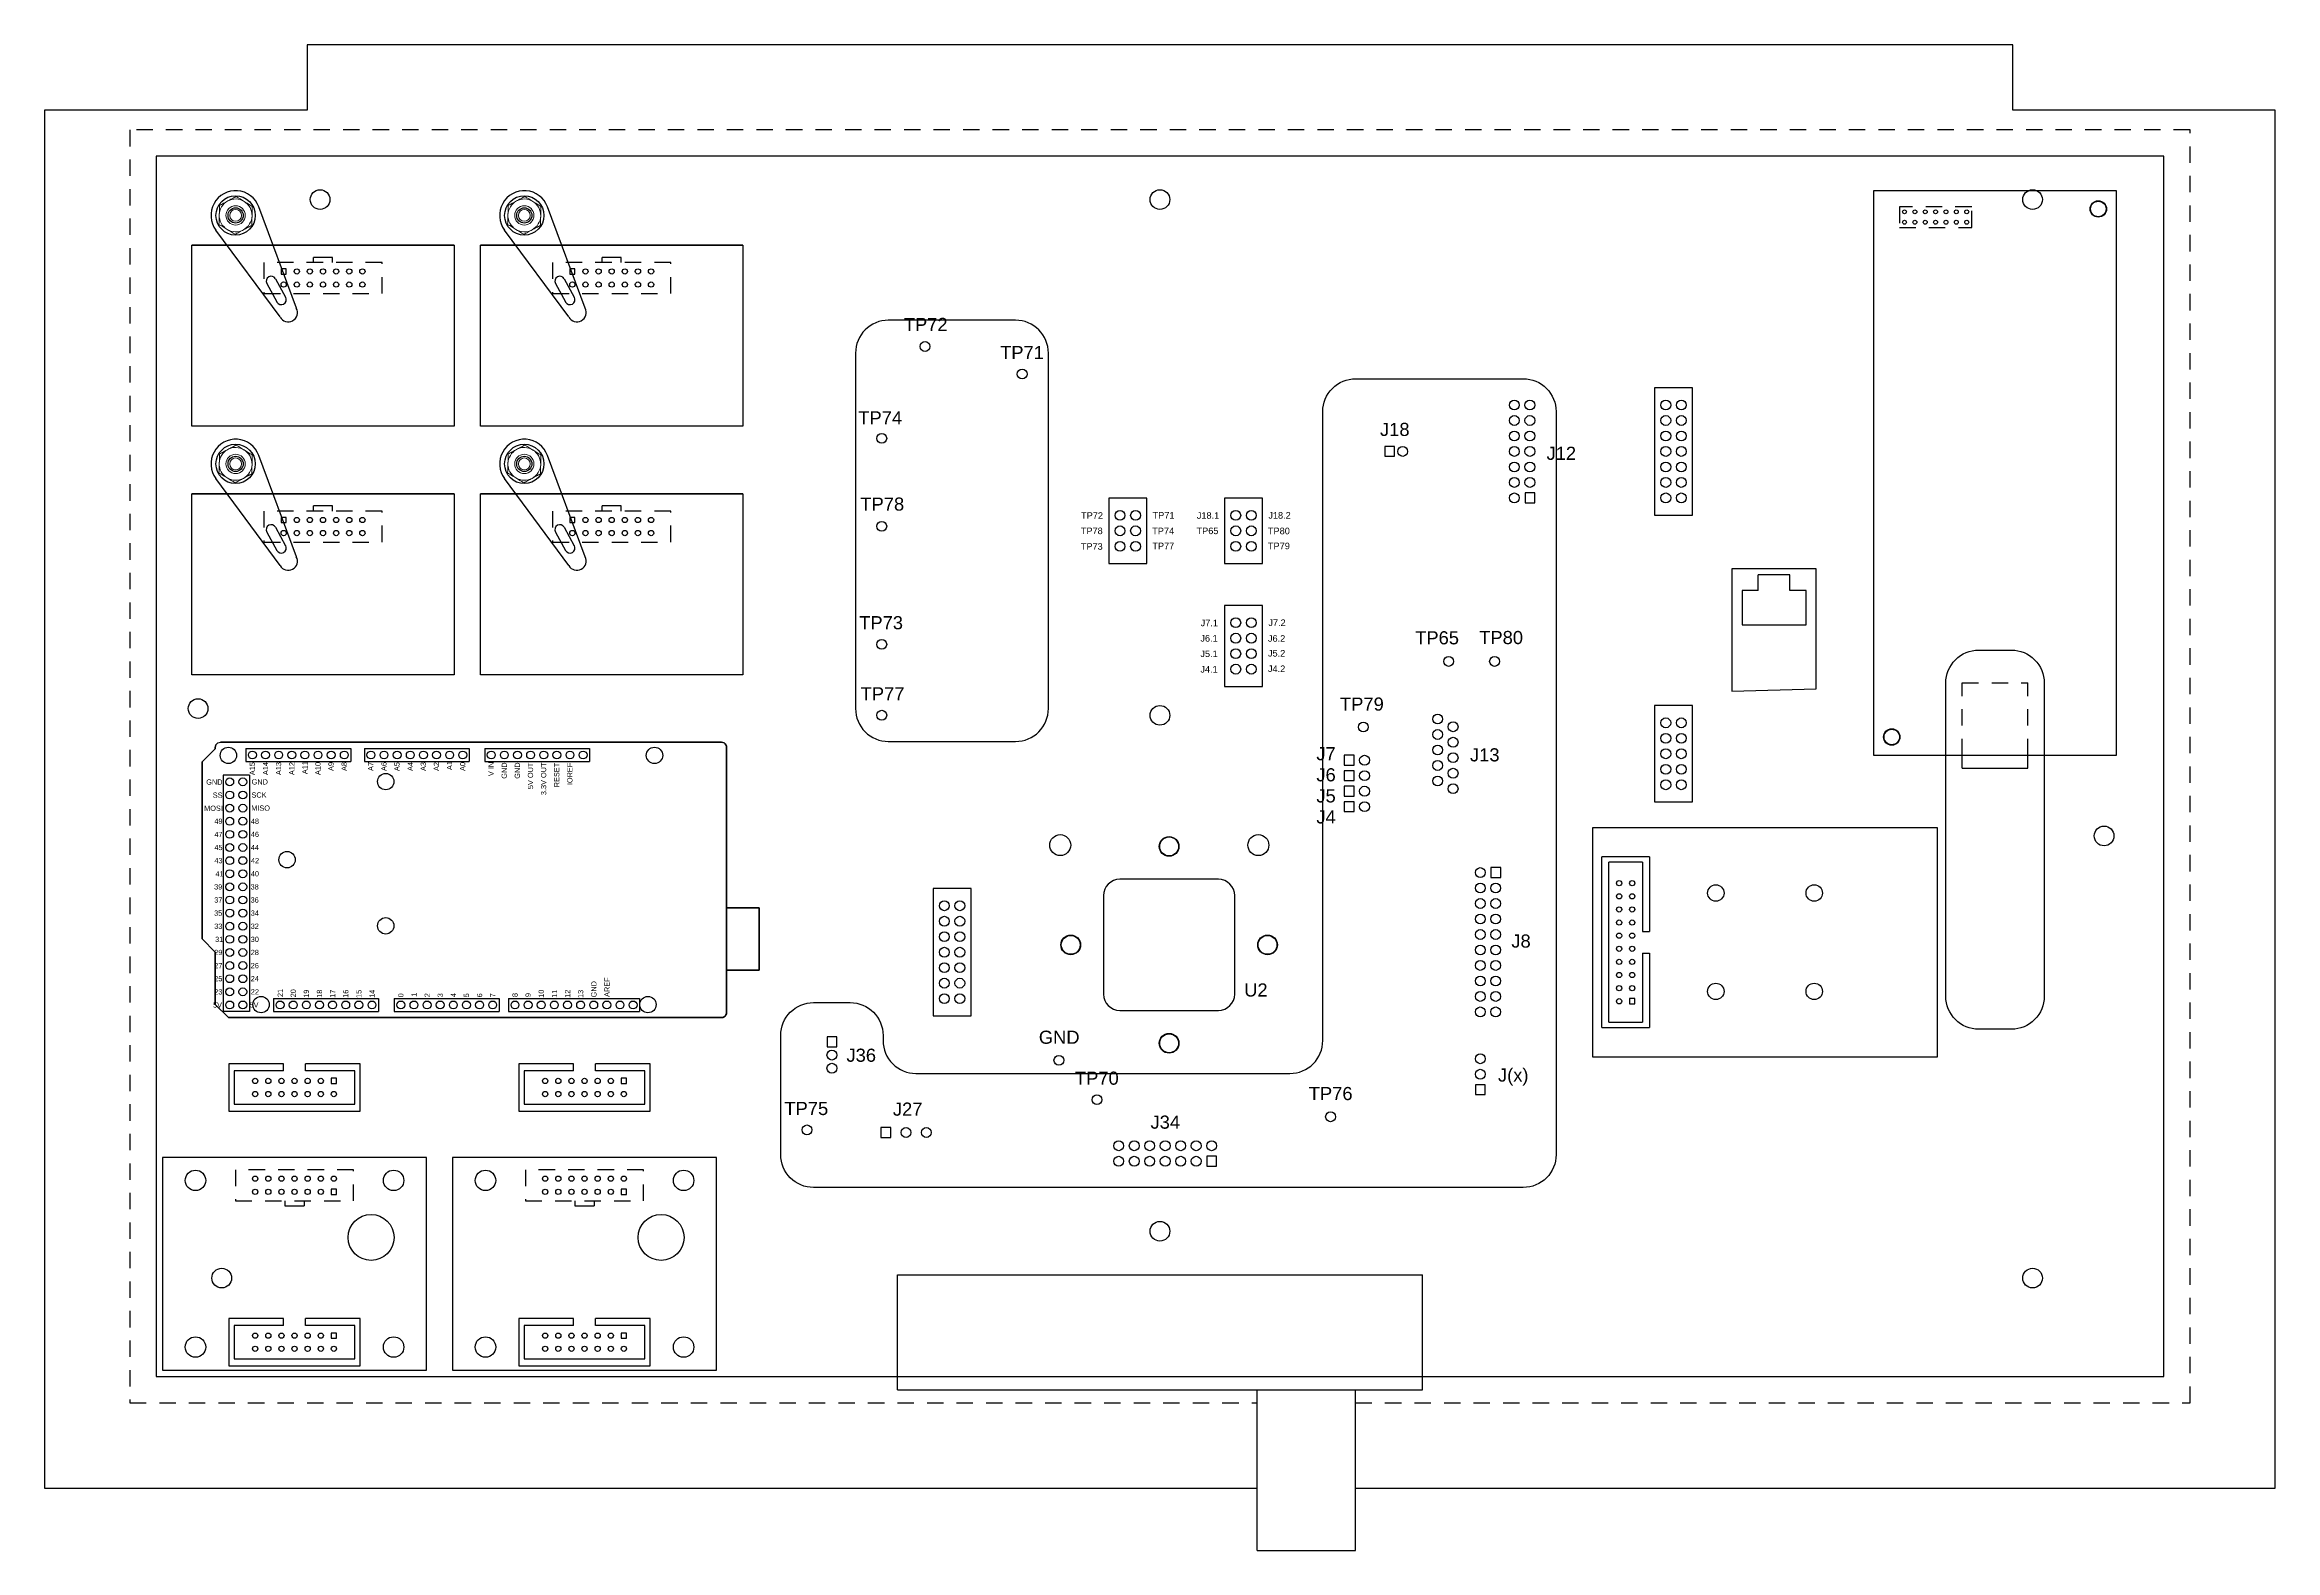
# Model space of a CAD drawing. Header units: inches. Extents: x 0.8 to 17.8, y 0.5 to 11.9.
import ezdxf

# ---------------------------------------------------------------- set-up
doc = ezdxf.new("R2010")
doc.units = ezdxf.units.IN
doc.header["$LTSCALE"] = 0.5
doc.header["$MEASUREMENT"] = 0
doc.linetypes.add('DASHED2', pattern=[0.375, 0.25, -0.125])
doc.linetypes.add('SLD-Solid', pattern=[0])
for name, color, linetype in [('1569', 3, 'Continuous'), ('1603', 4, 'Continuous'), ('1613', 6, 'Continuous'), ('Arduino', 2, 'Continuous'), ('Clamp', 4, 'Continuous'), ('Nail Deck', 31, 'Continuous'), ('PCB', 2, 'Continuous'), ('Xilinx', 1, 'Continuous')]:
    doc.layers.add(name, color=color, linetype=linetype)
doc.styles.get("Standard").update_dxf_attribs({"font": 'arial.ttf'})

msp = doc.modelspace()

# ---------------------------------------------------------------- linework, layer by layer
at = {"layer": '1569'}
for p, q in [((3.898, 10.414), (1.898, 10.414)), ((1.898, 9.034), (1.898, 10.414)), ((1.898, 10.414), (3.898, 10.414)), ((3.898, 10.414), (3.898, 9.034)), ((6.098, 10.414), (4.098, 10.414)), ((4.098, 9.034), (4.098, 10.414)), ((4.098, 10.414), (6.098, 10.414)), ((6.098, 10.414), (6.098, 9.034)), ((3.898, 9.034), (1.898, 9.034)), ((6.098, 9.034), (4.098, 9.034)), ((3.898, 8.52), (1.898, 8.52)), ((1.898, 7.14), (1.898, 8.52)), ((1.898, 8.52), (3.898, 8.52)), ((3.898, 8.52), (3.898, 7.14)), ((6.098, 8.52), (4.098, 8.52)), ((4.098, 7.14), (4.098, 8.52)), ((4.098, 8.52), (6.098, 8.52)), ((6.098, 8.52), (6.098, 7.14)), ((3.898, 7.14), (1.898, 7.14)), ((6.098, 7.14), (4.098, 7.14))]:
    msp.add_line(p, q, dxfattribs=at)
at = {"layer": '1603'}
for p, q in [((3.686, 3.462), (1.676, 3.462)), ((1.676, 3.462), (1.676, 1.842)), ((3.686, 1.842), (3.686, 3.462)), ((5.896, 3.462), (3.886, 3.462)), ((3.886, 3.462), (3.886, 1.842)), ((5.896, 1.842), (5.896, 3.462)), ((2.598, 2.235), (2.181, 2.235)), ((2.181, 2.235), (2.181, 1.873)), ((2.598, 2.182), (2.598, 2.235)), ((2.764, 2.182), (2.764, 2.235)), ((3.181, 2.235), (2.764, 2.235)), ((3.181, 1.873), (3.181, 2.235)), ((4.808, 2.235), (4.391, 2.235)), ((4.391, 2.235), (4.391, 1.873)), ((4.808, 2.182), (4.808, 2.235)), ((4.974, 2.182), (4.974, 2.235)), ((5.391, 2.235), (4.974, 2.235)), ((5.391, 1.873), (5.391, 2.235)), ((2.598, 2.182), (2.221, 2.182)), ((2.221, 2.182), (2.221, 1.926)), ((3.141, 2.182), (2.764, 2.182)), ((2.961, 2.124), (2.961, 2.084)), ((3.001, 2.124), (2.961, 2.124)), ((2.961, 2.084), (3.001, 2.084)), ((3.001, 2.084), (3.001, 2.124)), ((3.141, 1.926), (3.141, 2.182)), ((4.808, 2.182), (4.431, 2.182)), ((4.431, 2.182), (4.431, 1.926)), ((5.351, 2.182), (4.974, 2.182)), ((5.171, 2.124), (5.171, 2.084)), ((5.211, 2.124), (5.171, 2.124)), ((5.171, 2.084), (5.211, 2.084)), ((5.211, 2.084), (5.211, 2.124)), ((5.351, 1.926), (5.351, 2.182)), ((2.181, 1.873), (3.181, 1.873)), ((2.221, 1.926), (3.141, 1.926)), ((4.391, 1.873), (5.391, 1.873)), ((4.431, 1.926), (5.351, 1.926)), ((1.676, 1.842), (3.686, 1.842)), ((3.886, 1.842), (5.896, 1.842))]:
    msp.add_line(p, q, dxfattribs=at)
for centre in [(2.381, 2.104), (2.481, 2.104), (2.581, 2.104), (2.681, 2.104), (2.781, 2.104), (2.881, 2.104), (4.591, 2.104), (4.691, 2.104), (4.791, 2.104), (4.891, 2.104), (4.991, 2.104), (5.091, 2.104), (2.381, 2.004), (2.481, 2.004), (2.581, 2.004), (2.681, 2.004), (2.781, 2.004), (2.881, 2.004), (2.981, 2.004), (4.591, 2.004), (4.691, 2.004), (4.791, 2.004), (4.891, 2.004), (4.991, 2.004), (5.091, 2.004), (5.191, 2.004)]:
    msp.add_circle(centre, 0.02, dxfattribs=at)
at = {"layer": '1613'}
for p, q in [((12.575, 5.977), (15.199, 5.977)), ((12.575, 4.227), (12.575, 5.977)), ((15.199, 5.977), (15.199, 4.227)), ((13.006, 5.752), (12.644, 5.752)), ((12.644, 4.452), (12.644, 5.752)), ((12.953, 5.712), (12.697, 5.712)), ((12.697, 4.492), (12.697, 5.712)), ((12.953, 5.712), (12.953, 5.185)), ((13.006, 5.752), (13.006, 5.185)), ((12.953, 5.185), (13.006, 5.185)), ((12.953, 5.019), (12.953, 4.492)), ((12.953, 5.019), (13.006, 5.019)), ((13.006, 5.019), (13.006, 4.452)), ((12.855, 4.672), (12.855, 4.632)), ((12.895, 4.672), (12.855, 4.672)), ((12.855, 4.632), (12.895, 4.632)), ((12.895, 4.632), (12.895, 4.672)), ((12.644, 4.452), (13.006, 4.452)), ((12.697, 4.492), (12.953, 4.492)), ((15.199, 4.227), (12.575, 4.227))]:
    msp.add_line(p, q, dxfattribs=at)
for centre, radius in [((12.775, 5.552), 0.02), ((12.775, 5.452), 0.02), ((12.875, 5.552), 0.02), ((12.875, 5.452), 0.02), ((13.512, 5.477), 0.0625), ((14.262, 5.477), 0.0625), ((12.775, 5.352), 0.02), ((12.775, 5.252), 0.02), ((12.875, 5.352), 0.02), ((12.875, 5.252), 0.02), ((12.775, 5.152), 0.02), ((12.875, 5.152), 0.02), ((12.775, 5.052), 0.02), ((12.775, 4.952), 0.02), ((12.875, 5.052), 0.02), ((12.875, 4.952), 0.02), ((12.775, 4.852), 0.02), ((12.775, 4.752), 0.02), ((12.875, 4.852), 0.02), ((12.875, 4.752), 0.02), ((13.512, 4.727), 0.0625), ((14.262, 4.727), 0.0625), ((12.775, 4.652), 0.02)]:
    msp.add_circle(centre, radius, dxfattribs=at)
at = {"layer": 'Arduino', "color": 254, "true_color": 0xddb3d4}
for p, q in [((2.096, 6.621), (2.116, 6.626)), ((2.31, 6.579), (2.31, 6.479)), ((2.31, 6.579), (2.31, 6.479)), ((2.31, 6.579), (3.11, 6.579)), ((2.31, 6.479), (3.11, 6.479)), ((3.11, 6.579), (3.11, 6.479)), ((3.213, 6.579), (3.213, 6.479)), ((3.213, 6.579), (3.213, 6.479)), ((3.213, 6.579), (4.013, 6.579)), ((3.213, 6.479), (4.013, 6.479)), ((4.013, 6.579), (4.013, 6.479)), ((4.13, 6.579), (4.13, 6.479)), ((4.13, 6.579), (4.93, 6.579)), ((4.13, 6.479), (4.93, 6.479)), ((4.93, 6.579), (4.93, 6.479)), ((2.337, 6.374), (2.137, 6.374)), ((2.137, 6.374), (2.137, 4.574)), ((2.337, 6.374), (2.337, 4.574)), ((2.137, 4.674), (2.137, 4.574)), ((2.521, 4.674), (2.521, 4.574)), ((2.521, 4.674), (3.321, 4.674)), ((3.321, 4.674), (3.321, 4.574)), ((3.441, 4.674), (3.441, 4.574)), ((3.441, 4.674), (4.241, 4.674)), ((4.241, 4.674), (4.241, 4.574)), ((4.311, 4.674), (5.311, 4.674)), ((4.311, 4.674), (4.311, 4.574)), ((5.311, 4.674), (5.311, 4.574)), ((2.337, 4.574), (2.137, 4.574)), ((2.521, 4.574), (3.321, 4.574)), ((3.441, 4.574), (4.241, 4.574)), ((4.311, 4.574), (5.311, 4.574))]:
    msp.add_line(p, q, dxfattribs=at)
at = {"layer": 'Arduino', "color": 254, "lineweight": 158, "true_color": 0xddb3d4}
for points in [[(1.977, 6.476), (2.077, 6.576)], [(1.977, 5.127), (1.977, 6.476)], [(2.077, 6.587), (2.078, 6.597)], [(2.077, 6.576), (2.077, 6.587)], [(2.078, 6.597), (2.082, 6.606)], [(2.082, 6.606), (2.088, 6.614)], [(2.088, 6.614), (2.096, 6.621)], [(2.116, 6.626), (5.935, 6.626)], [(5.935, 6.626), (2.177, 6.626)], [(5.935, 6.626), (5.945, 6.624)], [(5.945, 6.624), (5.954, 6.621)], [(5.954, 6.621), (5.962, 6.614)], [(5.962, 6.614), (5.969, 6.606)], [(5.969, 6.606), (5.972, 6.597)], [(5.972, 6.597), (5.974, 6.587)], [(5.974, 6.587), (5.974, 4.888)], [(6.221, 5.363), (5.974, 5.363)], [(6.221, 5.363), (6.221, 4.888)], [(2.077, 5.027), (1.977, 5.127)], [(2.077, 4.628), (2.077, 5.027)], [(5.974, 4.888), (5.974, 4.568)], [(6.221, 4.888), (5.974, 4.888)], [(2.177, 4.528), (2.077, 4.628)], [(5.935, 4.528), (2.177, 4.528)], [(5.945, 4.529), (5.935, 4.528)], [(5.954, 4.533), (5.945, 4.529)], [(5.962, 4.539), (5.954, 4.533)], [(5.969, 4.548), (5.962, 4.539)], [(5.972, 4.557), (5.969, 4.548)], [(5.974, 4.568), (5.972, 4.557)]]:
    msp.add_lwpolyline(points, dxfattribs=at)
at = {"layer": 'Arduino', "color": 254, "true_color": 0xddb3d4}
for centre, radius in [((2.177, 6.526), 0.0625), ((2.36, 6.529), 0.03), ((2.46, 6.529), 0.03), ((2.56, 6.529), 0.03), ((2.66, 6.529), 0.03), ((2.76, 6.529), 0.03), ((2.86, 6.529), 0.03), ((2.96, 6.529), 0.03), ((3.06, 6.529), 0.03), ((3.263, 6.529), 0.03), ((3.363, 6.529), 0.03), ((3.463, 6.529), 0.03), ((3.563, 6.529), 0.03), ((3.663, 6.529), 0.03), ((3.763, 6.529), 0.03), ((3.863, 6.529), 0.03), ((3.963, 6.529), 0.03), ((4.18, 6.529), 0.03), ((4.28, 6.529), 0.03), ((4.38, 6.529), 0.03), ((4.48, 6.529), 0.03), ((4.58, 6.529), 0.03), ((4.68, 6.529), 0.03), ((4.78, 6.529), 0.03), ((4.88, 6.529), 0.03), ((5.424, 6.526), 0.0625), ((2.187, 6.324), 0.03), ((2.287, 6.324), 0.03), ((3.376, 6.326), 0.0625), ((2.187, 6.224), 0.03), ((2.187, 6.124), 0.03), ((2.287, 6.224), 0.03), ((2.287, 6.124), 0.03), ((2.187, 6.024), 0.03), ((2.187, 5.924), 0.03), ((2.287, 6.024), 0.03), ((2.287, 5.924), 0.03), ((2.187, 5.824), 0.03), ((2.287, 5.824), 0.03), ((2.624, 5.731), 0.0625), ((2.187, 5.724), 0.03), ((2.187, 5.624), 0.03), ((2.287, 5.724), 0.03), ((2.287, 5.624), 0.03), ((2.187, 5.524), 0.03), ((2.187, 5.424), 0.03), ((2.287, 5.524), 0.03), ((2.287, 5.424), 0.03), ((2.187, 5.324), 0.03), ((2.287, 5.324), 0.03), ((3.376, 5.227), 0.0625), ((2.187, 5.224), 0.03), ((2.187, 5.124), 0.03), ((2.287, 5.224), 0.03), ((2.287, 5.124), 0.03), ((2.187, 5.024), 0.03), ((2.187, 4.924), 0.03), ((2.287, 5.024), 0.03), ((2.287, 4.924), 0.03), ((2.187, 4.824), 0.03), ((2.287, 4.824), 0.03), ((2.187, 4.724), 0.03), ((2.187, 4.624), 0.03), ((2.287, 4.724), 0.03), ((2.287, 4.624), 0.03), ((2.426, 4.627), 0.0625), ((2.571, 4.624), 0.03), ((2.671, 4.624), 0.03), ((2.771, 4.624), 0.03), ((2.871, 4.624), 0.03), ((2.971, 4.624), 0.03), ((3.071, 4.624), 0.03), ((3.171, 4.624), 0.03), ((3.271, 4.624), 0.03), ((3.491, 4.624), 0.03), ((3.591, 4.624), 0.03), ((3.691, 4.624), 0.03), ((3.791, 4.624), 0.03), ((3.891, 4.624), 0.03), ((3.991, 4.624), 0.03), ((4.091, 4.624), 0.03), ((4.191, 4.624), 0.03), ((4.361, 4.624), 0.03), ((4.461, 4.624), 0.03), ((4.561, 4.624), 0.03), ((4.661, 4.624), 0.03), ((4.761, 4.624), 0.03), ((4.861, 4.624), 0.03), ((4.961, 4.624), 0.03), ((5.061, 4.624), 0.03), ((5.161, 4.624), 0.03), ((5.261, 4.624), 0.03), ((5.374, 4.627), 0.0625)]:
    msp.add_circle(centre, radius, dxfattribs=at)
at = {"layer": 'Clamp'}
for p, q in [((2.695, 9.933), (2.408, 10.706)), ((4.895, 9.933), (4.608, 10.706)), ((2.572, 9.867), (2.081, 10.529)), ((4.772, 9.867), (4.281, 10.529)), ((2.47, 10.122), (2.546, 9.981)), ((2.537, 10.158), (2.613, 10.018)), ((4.67, 10.122), (4.746, 9.981)), ((4.737, 10.158), (4.813, 10.018)), ((2.695, 8.039), (2.408, 8.812)), ((4.895, 8.039), (4.608, 8.812)), ((2.572, 7.973), (2.081, 8.635)), ((4.772, 7.973), (4.281, 8.635)), ((2.47, 8.228), (2.546, 8.087)), ((2.537, 8.264), (2.613, 8.124)), ((4.67, 8.228), (4.746, 8.087)), ((4.737, 8.264), (4.813, 8.124))]:
    msp.add_line(p, q, dxfattribs=at)
for centre in [(2.232, 10.641), (4.432, 10.641), (2.232, 8.747), (4.432, 8.747)]:
    msp.add_circle(centre, 0.15, dxfattribs=at)
at = {"layer": 'Clamp', "linetype": 'SLD-Solid', "lineweight": 0}
for centre, radius in [((2.232, 10.641), 0.0734), ((4.432, 10.641), 0.0734), ((2.232, 10.641), 0.0452), ((4.432, 10.641), 0.0452), ((2.232, 8.747), 0.0734), ((2.232, 8.747), 0.0452), ((4.432, 8.747), 0.0734), ((4.432, 8.747), 0.0452)]:
    msp.add_circle(centre, radius, dxfattribs=at)
at = {"layer": 'Clamp'}
for centre, radius, start, end in [((2.232, 10.641), 0.188, 20.3752, 216.5042), ((4.432, 10.641), 0.188, 20.3752, 216.5042), ((2.503, 10.14), 0.038, 28.4397, 208.4397), ((4.703, 10.14), 0.038, 28.4397, 208.4397), ((2.58, 9.999), 0.038, 208.4397, 28.4397), ((2.633, 9.9), 0.07, 208.4397, 28.4397), ((4.78, 9.999), 0.038, 208.4397, 28.4397), ((4.833, 9.9), 0.07, 208.4397, 28.4397), ((2.232, 8.747), 0.188, 20.3752, 216.5042), ((4.432, 8.747), 0.188, 20.3752, 216.5042), ((2.503, 8.246), 0.038, 28.4397, 208.4397), ((4.703, 8.246), 0.038, 28.4397, 208.4397), ((2.58, 8.106), 0.038, 208.4397, 28.4397), ((2.633, 8.006), 0.07, 208.4397, 28.4397), ((4.78, 8.106), 0.038, 208.4397, 28.4397), ((4.833, 8.006), 0.07, 208.4397, 28.4397)]:
    msp.add_arc(centre, radius, start, end, dxfattribs=at)
at = {"layer": 'Clamp', "linetype": 'SLD-Solid', "lineweight": 0}
for centre, start, end in [((2.232, 10.641), 118.4397, 178.4397), ((2.232, 10.641), 58.4397, 118.4397), ((2.232, 10.641), 358.4397, 58.4397), ((4.432, 10.641), 118.4397, 178.4397), ((4.432, 10.641), 58.4397, 118.4397), ((4.432, 10.641), 358.4397, 58.4397), ((2.232, 10.641), 178.4397, 238.4397), ((2.232, 10.641), 298.4397, 358.4397), ((4.432, 10.641), 178.4397, 238.4397), ((4.432, 10.641), 298.4397, 358.4397), ((2.232, 10.641), 238.4397, 298.4397), ((4.432, 10.641), 238.4397, 298.4397), ((2.232, 8.747), 118.4397, 178.4397), ((2.232, 8.747), 58.4397, 118.4397), ((2.232, 8.747), 358.4397, 58.4397), ((4.432, 8.747), 118.4397, 178.4397), ((4.432, 8.747), 58.4397, 118.4397), ((4.432, 8.747), 358.4397, 58.4397), ((2.232, 8.747), 178.4397, 238.4397), ((2.232, 8.747), 298.4397, 358.4397), ((4.432, 8.747), 178.4397, 238.4397), ((4.432, 8.747), 298.4397, 358.4397), ((2.232, 8.747), 238.4397, 298.4397), ((4.432, 8.747), 238.4397, 298.4397)]:
    msp.add_arc(centre, 0.125, start, end, dxfattribs=at)
for points in [[(2.107, 10.644), (2.108, 10.656), (2.108, 10.668), (2.109, 10.693), (2.109, 10.705), (2.109, 10.716)], [(2.173, 10.751), (2.162, 10.745), (2.151, 10.739), (2.13, 10.728), (2.12, 10.722), (2.109, 10.716)], [(2.236, 10.785), (2.226, 10.78), (2.215, 10.774), (2.194, 10.762), (2.183, 10.757), (2.173, 10.751)], [(2.298, 10.747), (2.308, 10.741), (2.318, 10.735), (2.339, 10.722), (2.349, 10.716), (2.359, 10.71)], [(4.307, 10.644), (4.308, 10.656), (4.308, 10.668), (4.309, 10.693), (4.309, 10.705), (4.309, 10.716)], [(4.373, 10.751), (4.362, 10.745), (4.351, 10.739), (4.33, 10.728), (4.32, 10.722), (4.309, 10.716)], [(4.436, 10.785), (4.426, 10.78), (4.415, 10.774), (4.394, 10.762), (4.383, 10.757), (4.373, 10.751)], [(4.498, 10.747), (4.508, 10.741), (4.518, 10.735), (4.539, 10.722), (4.549, 10.716), (4.559, 10.71)], [(2.167, 10.534), (2.156, 10.541), (2.146, 10.547), (2.126, 10.56), (2.115, 10.566), (2.105, 10.572)], [(2.355, 10.565), (2.345, 10.56), (2.334, 10.554), (2.313, 10.542), (2.302, 10.537), (2.292, 10.531)], [(2.357, 10.637), (2.357, 10.625), (2.356, 10.613), (2.356, 10.589), (2.355, 10.577), (2.355, 10.565)], [(4.367, 10.534), (4.356, 10.541), (4.346, 10.547), (4.326, 10.56), (4.315, 10.566), (4.305, 10.572)], [(4.555, 10.565), (4.545, 10.56), (4.534, 10.554), (4.513, 10.542), (4.502, 10.537), (4.492, 10.531)], [(4.557, 10.637), (4.557, 10.625), (4.556, 10.613), (4.556, 10.589), (4.555, 10.577), (4.555, 10.565)], [(2.292, 10.531), (2.281, 10.525), (2.27, 10.519), (2.249, 10.508), (2.239, 10.502), (2.228, 10.497)], [(4.492, 10.531), (4.481, 10.525), (4.47, 10.519), (4.449, 10.508), (4.439, 10.502), (4.428, 10.497)], [(2.173, 8.857), (2.162, 8.851), (2.151, 8.845), (2.13, 8.834), (2.12, 8.828), (2.109, 8.823)], [(2.236, 8.891), (2.226, 8.886), (2.215, 8.88), (2.194, 8.868), (2.183, 8.863), (2.173, 8.857)], [(2.298, 8.853), (2.308, 8.847), (2.318, 8.841), (2.339, 8.828), (2.349, 8.822), (2.359, 8.816)], [(4.373, 8.857), (4.362, 8.851), (4.351, 8.845), (4.33, 8.834), (4.32, 8.828), (4.309, 8.823)], [(4.436, 8.891), (4.426, 8.886), (4.415, 8.88), (4.394, 8.868), (4.383, 8.863), (4.373, 8.857)], [(4.498, 8.853), (4.508, 8.847), (4.518, 8.841), (4.539, 8.828), (4.549, 8.822), (4.559, 8.816)], [(2.167, 8.64), (2.156, 8.647), (2.146, 8.653), (2.126, 8.666), (2.115, 8.672), (2.105, 8.678)], [(2.107, 8.75), (2.108, 8.762), (2.108, 8.774), (2.109, 8.799), (2.109, 8.811), (2.109, 8.823)], [(2.355, 8.671), (2.345, 8.666), (2.334, 8.66), (2.313, 8.649), (2.302, 8.643), (2.292, 8.637)], [(2.357, 8.744), (2.357, 8.732), (2.356, 8.719), (2.356, 8.695), (2.355, 8.683), (2.355, 8.671)], [(4.367, 8.64), (4.356, 8.647), (4.346, 8.653), (4.326, 8.666), (4.315, 8.672), (4.305, 8.678)], [(4.307, 8.75), (4.308, 8.762), (4.308, 8.774), (4.309, 8.799), (4.309, 8.811), (4.309, 8.823)], [(4.555, 8.671), (4.545, 8.666), (4.534, 8.66), (4.513, 8.649), (4.502, 8.643), (4.492, 8.637)], [(4.557, 8.744), (4.557, 8.732), (4.556, 8.719), (4.556, 8.695), (4.555, 8.683), (4.555, 8.671)], [(2.292, 8.637), (2.281, 8.631), (2.27, 8.626), (2.249, 8.614), (2.239, 8.608), (2.228, 8.603)], [(4.492, 8.637), (4.481, 8.631), (4.47, 8.626), (4.449, 8.614), (4.439, 8.608), (4.428, 8.603)]]:
    msp.add_open_spline(points, degree=3, knots=[0, 0, 0, 0, 0.5, 0.5, 1, 1, 1, 1], dxfattribs=at)
for points in [[(2.236, 10.785), (2.256, 10.773), (2.277, 10.76), (2.298, 10.747)], [(4.436, 10.785), (4.456, 10.773), (4.477, 10.76), (4.498, 10.747)], [(2.105, 10.572), (2.106, 10.596), (2.107, 10.62), (2.107, 10.644)], [(2.359, 10.71), (2.358, 10.686), (2.358, 10.662), (2.357, 10.637)], [(4.305, 10.572), (4.306, 10.596), (4.307, 10.62), (4.307, 10.644)], [(4.559, 10.71), (4.558, 10.686), (4.558, 10.662), (4.557, 10.637)], [(2.228, 10.497), (2.208, 10.509), (2.187, 10.522), (2.167, 10.534)], [(4.428, 10.497), (4.408, 10.509), (4.387, 10.522), (4.367, 10.534)], [(2.236, 8.891), (2.256, 8.879), (2.277, 8.866), (2.298, 8.853)], [(4.436, 8.891), (4.456, 8.879), (4.477, 8.866), (4.498, 8.853)], [(2.105, 8.678), (2.106, 8.702), (2.107, 8.726), (2.107, 8.75)], [(2.359, 8.816), (2.358, 8.792), (2.358, 8.768), (2.357, 8.744)], [(4.305, 8.678), (4.306, 8.702), (4.307, 8.726), (4.307, 8.75)], [(4.559, 8.816), (4.558, 8.792), (4.558, 8.768), (4.557, 8.744)], [(2.228, 8.603), (2.208, 8.615), (2.187, 8.628), (2.167, 8.64)], [(4.428, 8.603), (4.408, 8.615), (4.387, 8.628), (4.367, 8.64)]]:
    msp.add_open_spline(points, degree=3, dxfattribs=at)
at = {"layer": 'Nail Deck'}
for p, q in [((15.776, 11.942), (2.776, 11.942)), ((2.776, 11.942), (2.776, 11.442)), ((15.776, 11.442), (15.776, 11.942)), ((0.776, 11.442), (0.776, 0.942)), ((2.776, 11.442), (0.776, 11.442)), ((17.776, 11.442), (15.776, 11.442)), ((17.776, 0.942), (17.776, 11.442)), ((10.989, 8.88), (10.989, 8.805)), ((11.064, 8.88), (10.989, 8.88)), ((11.064, 8.805), (11.064, 8.88)), ((10.989, 8.805), (11.064, 8.805)), ((12.058, 8.526), (12.058, 8.451)), ((12.133, 8.526), (12.058, 8.526)), ((12.133, 8.451), (12.133, 8.526)), ((12.058, 8.451), (12.133, 8.451)), ((10.68, 6.527), (10.68, 6.452)), ((10.755, 6.527), (10.68, 6.527)), ((10.755, 6.452), (10.755, 6.527)), ((10.68, 6.452), (10.755, 6.452)), ((10.68, 6.409), (10.68, 6.334)), ((10.755, 6.409), (10.68, 6.409)), ((10.68, 6.334), (10.755, 6.334)), ((10.68, 6.291), (10.68, 6.216)), ((10.755, 6.291), (10.68, 6.291)), ((10.755, 6.334), (10.755, 6.409)), ((10.755, 6.216), (10.755, 6.291)), ((10.68, 6.216), (10.755, 6.216)), ((10.68, 6.173), (10.68, 6.098)), ((10.755, 6.173), (10.68, 6.173)), ((10.755, 6.098), (10.755, 6.173)), ((10.68, 6.098), (10.755, 6.098)), ((11.798, 5.671), (11.798, 5.596)), ((11.873, 5.671), (11.798, 5.671)), ((11.873, 5.596), (11.873, 5.671)), ((8.846, 5.457), (8.846, 4.707)), ((9.721, 5.582), (8.971, 5.582)), ((9.846, 4.707), (9.846, 5.457)), ((11.798, 5.596), (11.873, 5.596)), ((8.971, 4.582), (9.721, 4.582)), ((6.739, 4.38), (6.739, 4.305)), ((6.814, 4.38), (6.739, 4.38)), ((6.739, 4.305), (6.814, 4.305)), ((6.814, 4.305), (6.814, 4.38)), ((11.68, 4.016), (11.68, 3.941)), ((11.755, 4.016), (11.68, 4.016)), ((11.68, 3.941), (11.755, 3.941)), ((11.755, 3.941), (11.755, 4.016)), ((7.149, 3.69), (7.149, 3.615)), ((7.224, 3.69), (7.149, 3.69)), ((7.149, 3.615), (7.224, 3.615)), ((7.224, 3.615), (7.224, 3.69)), ((9.633, 3.471), (9.633, 3.396)), ((9.708, 3.471), (9.633, 3.471)), ((9.708, 3.396), (9.708, 3.471)), ((9.633, 3.396), (9.708, 3.396)), ((7.276, 1.692), (7.276, 2.567)), ((7.276, 2.567), (11.276, 2.567)), ((11.276, 1.692), (11.276, 2.567)), ((7.276, 1.692), (11.276, 1.692)), ((10.016, 0.467), (10.016, 1.692)), ((10.766, 0.467), (10.766, 1.692)), ((0.776, 0.942), (10.016, 0.942)), ((10.766, 0.942), (17.776, 0.942)), ((10.016, 0.467), (10.766, 0.467))]:
    msp.add_line(p, q, dxfattribs=at)
at = {"layer": 'Nail Deck', "linetype": 'DASHED2'}
for p, q in [((17.126, 11.292), (1.426, 11.292)), ((1.426, 11.292), (1.426, 1.592)), ((17.126, 1.592), (17.126, 11.292)), ((1.426, 1.592), (10.016, 1.592)), ((10.766, 1.592), (17.126, 1.592))]:
    msp.add_line(p, q, dxfattribs=at)
at = {"layer": 'Nail Deck'}
for centre, radius in [((7.486, 9.642), 0.0375), ((8.226, 9.432), 0.0375), ((11.977, 9.196), 0.0375), ((12.095, 9.196), 0.0375), ((11.977, 9.078), 0.0375), ((12.095, 9.078), 0.0375), ((7.156, 8.942), 0.0375), ((11.126, 8.842), 0.0375), ((11.977, 8.96), 0.0375), ((11.977, 8.842), 0.0375), ((12.095, 8.96), 0.0375), ((12.095, 8.842), 0.0375), ((11.977, 8.724), 0.0375), ((12.095, 8.724), 0.0375), ((11.977, 8.606), 0.0375), ((11.977, 8.488), 0.0375), ((12.095, 8.606), 0.0375), ((7.156, 8.272), 0.0375), ((7.156, 7.372), 0.0375), ((11.476, 7.242), 0.0375), ((11.826, 7.242), 0.0375), ((7.156, 6.832), 0.0375), ((11.392, 6.803), 0.0375), ((10.826, 6.742), 0.0375), ((11.392, 6.685), 0.0375), ((11.51, 6.744), 0.0375), ((11.51, 6.626), 0.0375), ((10.835, 6.489), 0.0375), ((11.392, 6.567), 0.0375), ((11.392, 6.449), 0.0375), ((11.51, 6.508), 0.0375), ((10.835, 6.371), 0.0375), ((10.835, 6.253), 0.0375), ((11.392, 6.331), 0.0375), ((11.51, 6.39), 0.0375), ((11.51, 6.272), 0.0375), ((10.835, 6.135), 0.0375), ((8.516, 5.842), 0.08), ((9.346, 5.832), 0.072), ((10.026, 5.842), 0.08), ((11.717, 5.633), 0.0375), ((11.717, 5.515), 0.0375), ((11.835, 5.515), 0.0375), ((11.717, 5.397), 0.0375), ((11.717, 5.279), 0.0375), ((11.835, 5.397), 0.0375), ((11.835, 5.279), 0.0375), ((8.596, 5.082), 0.072), ((10.096, 5.082), 0.072), ((11.717, 5.161), 0.0375), ((11.835, 5.161), 0.0375), ((11.717, 5.043), 0.0375), ((11.717, 4.925), 0.0375), ((11.835, 5.043), 0.0375), ((11.835, 4.925), 0.0375), ((11.717, 4.807), 0.0375), ((11.835, 4.807), 0.0375), ((11.717, 4.689), 0.0375), ((11.717, 4.571), 0.0375), ((11.835, 4.689), 0.0375), ((11.835, 4.571), 0.0375), ((6.776, 4.242), 0.0375), ((9.346, 4.332), 0.072), ((11.717, 4.214), 0.0375), ((6.776, 4.142), 0.0375), ((8.506, 4.202), 0.0375), ((11.717, 4.096), 0.0375), ((8.796, 3.902), 0.0375), ((10.576, 3.772), 0.0375), ((6.586, 3.672), 0.0375), ((7.341, 3.652), 0.0375), ((7.496, 3.652), 0.0375), ((8.962, 3.551), 0.0375), ((9.08, 3.551), 0.0375), ((9.198, 3.551), 0.0375), ((9.316, 3.551), 0.0375), ((9.434, 3.551), 0.0375), ((9.552, 3.551), 0.0375), ((9.67, 3.551), 0.0375), ((8.962, 3.433), 0.0375), ((9.08, 3.433), 0.0375), ((9.198, 3.433), 0.0375), ((9.316, 3.433), 0.0375), ((9.434, 3.433), 0.0375), ((9.552, 3.433), 0.0375)]:
    msp.add_circle(centre, radius, dxfattribs=at)
for centre, start, end in [((8.971, 5.457), 90, 180), ((9.721, 5.457), 0, 90), ((8.971, 4.707), 180, 270), ((9.721, 4.707), 270, 0)]:
    msp.add_arc(centre, 0.125, start, end, dxfattribs=at)
at = {"layer": 'PCB'}
for p, q in [((16.926, 11.092), (1.626, 11.092)), ((1.626, 11.092), (1.626, 1.792)), ((16.926, 1.792), (16.926, 11.092)), ((2.578, 10.234), (2.578, 10.194)), ((2.618, 10.234), (2.578, 10.234)), ((2.618, 10.194), (2.618, 10.234)), ((2.971, 10.321), (2.825, 10.321)), ((2.825, 10.282), (2.825, 10.321)), ((2.971, 10.282), (2.971, 10.321)), ((4.778, 10.234), (4.778, 10.194)), ((4.818, 10.234), (4.778, 10.234)), ((4.818, 10.194), (4.818, 10.234)), ((5.171, 10.321), (5.025, 10.321)), ((5.025, 10.282), (5.025, 10.321)), ((5.171, 10.282), (5.171, 10.321)), ((2.578, 10.194), (2.618, 10.194)), ((4.778, 10.194), (4.818, 10.194)), ((13.045, 9.327), (13.045, 8.357)), ((13.335, 9.327), (13.045, 9.327)), ((13.335, 8.357), (13.335, 9.327)), ((2.578, 8.34), (2.578, 8.3)), ((2.618, 8.34), (2.578, 8.34)), ((2.618, 8.3), (2.618, 8.34)), ((2.971, 8.427), (2.825, 8.427)), ((2.825, 8.388), (2.825, 8.427)), ((2.971, 8.388), (2.971, 8.427)), ((4.778, 8.34), (4.778, 8.3)), ((4.818, 8.34), (4.778, 8.34)), ((4.818, 8.3), (4.818, 8.34)), ((5.171, 8.427), (5.025, 8.427)), ((5.025, 8.388), (5.025, 8.427)), ((5.171, 8.388), (5.171, 8.427)), ((8.886, 8.487), (8.886, 7.988)), ((9.176, 8.486), (8.886, 8.486)), ((9.176, 7.988), (9.176, 8.486)), ((9.768, 8.487), (9.768, 7.988)), ((10.058, 8.486), (9.768, 8.486)), ((10.058, 7.988), (10.058, 8.486)), ((13.045, 8.357), (13.335, 8.357)), ((2.578, 8.3), (2.618, 8.3)), ((4.778, 8.3), (4.818, 8.3)), ((8.886, 7.988), (9.176, 7.988)), ((9.768, 7.988), (10.058, 7.988)), ((14.276, 7.947), (13.635, 7.947)), ((13.635, 7.947), (13.635, 7.016)), ((14.076, 7.902), (13.836, 7.902)), ((13.836, 7.782), (13.836, 7.902)), ((14.076, 7.782), (14.076, 7.902)), ((14.276, 7.034), (14.276, 7.947)), ((9.768, 7.669), (9.768, 7.052)), ((10.058, 7.668), (9.768, 7.668)), ((10.058, 7.052), (10.058, 7.668)), ((13.712, 7.782), (13.712, 7.522)), ((13.836, 7.782), (13.712, 7.782)), ((14.2, 7.782), (14.076, 7.782)), ((14.2, 7.522), (14.2, 7.782)), ((13.712, 7.522), (14.2, 7.522)), ((9.768, 7.052), (10.058, 7.052)), ((13.635, 7.016), (14.276, 7.034)), ((13.045, 6.906), (13.045, 6.171)), ((13.335, 6.905), (13.045, 6.905)), ((13.335, 6.171), (13.335, 6.905)), ((13.045, 6.171), (13.335, 6.171)), ((7.837, 5.511), (7.547, 5.511)), ((7.547, 5.511), (7.547, 4.541)), ((7.837, 4.541), (7.837, 5.511)), ((7.547, 4.541), (7.837, 4.541)), ((2.598, 4.176), (2.181, 4.176)), ((2.181, 4.176), (2.181, 3.814)), ((2.598, 4.123), (2.221, 4.123)), ((2.221, 4.123), (2.221, 3.867)), ((2.598, 4.123), (2.598, 4.176)), ((2.764, 4.123), (2.764, 4.176)), ((3.181, 4.176), (2.764, 4.176)), ((3.141, 4.123), (2.764, 4.123)), ((3.141, 3.867), (3.141, 4.123)), ((3.181, 3.814), (3.181, 4.176)), ((4.808, 4.176), (4.391, 4.176)), ((4.391, 4.176), (4.391, 3.814)), ((4.808, 4.123), (4.431, 4.123)), ((4.431, 4.123), (4.431, 3.867)), ((4.808, 4.123), (4.808, 4.176)), ((4.974, 4.123), (4.974, 4.176)), ((5.391, 4.176), (4.974, 4.176)), ((5.351, 4.123), (4.974, 4.123)), ((5.351, 3.867), (5.351, 4.123)), ((5.391, 3.814), (5.391, 4.176)), ((2.961, 4.065), (2.961, 4.025)), ((3.001, 4.065), (2.961, 4.065)), ((2.961, 4.025), (3.001, 4.025)), ((3.001, 4.025), (3.001, 4.065)), ((5.171, 4.065), (5.171, 4.025)), ((5.211, 4.065), (5.171, 4.065)), ((5.171, 4.025), (5.211, 4.025)), ((5.211, 4.025), (5.211, 4.065)), ((2.181, 3.814), (3.181, 3.814)), ((2.221, 3.867), (3.141, 3.867)), ((4.391, 3.814), (5.391, 3.814)), ((4.431, 3.867), (5.351, 3.867)), ((2.608, 3.132), (2.608, 3.093)), ((2.608, 3.093), (2.754, 3.093)), ((2.754, 3.132), (2.754, 3.093)), ((2.961, 3.22), (2.961, 3.18)), ((3.001, 3.22), (2.961, 3.22)), ((2.961, 3.18), (3.001, 3.18)), ((3.001, 3.18), (3.001, 3.22)), ((4.818, 3.132), (4.818, 3.093)), ((4.818, 3.093), (4.964, 3.093)), ((4.964, 3.132), (4.964, 3.093)), ((5.171, 3.22), (5.171, 3.18)), ((5.211, 3.22), (5.171, 3.22)), ((5.171, 3.18), (5.211, 3.18)), ((5.211, 3.18), (5.211, 3.22)), ((1.626, 1.792), (7.076, 1.792)), ((7.076, 1.792), (16.926, 1.792))]:
    msp.add_line(p, q, dxfattribs=at)
at = {"layer": 'PCB', "linetype": 'DASHED2'}
for p, q in [((3.348, 10.282), (2.448, 10.282)), ((2.448, 10.282), (2.448, 10.046)), ((3.348, 10.046), (3.348, 10.282)), ((5.548, 10.282), (4.648, 10.282)), ((4.648, 10.282), (4.648, 10.046)), ((5.548, 10.046), (5.548, 10.282)), ((2.448, 10.046), (3.348, 10.046)), ((4.648, 10.046), (5.548, 10.046)), ((3.348, 8.388), (2.448, 8.388)), ((2.448, 8.388), (2.448, 8.152)), ((3.348, 8.152), (3.348, 8.388)), ((5.548, 8.388), (4.648, 8.388)), ((4.648, 8.388), (4.648, 8.152)), ((5.548, 8.152), (5.548, 8.388)), ((2.448, 8.152), (3.348, 8.152)), ((4.648, 8.152), (5.548, 8.152)), ((3.131, 3.368), (2.231, 3.368)), ((2.231, 3.368), (2.231, 3.132)), ((3.131, 3.132), (3.131, 3.368)), ((5.341, 3.368), (4.441, 3.368)), ((4.441, 3.368), (4.441, 3.132)), ((5.341, 3.132), (5.341, 3.368)), ((2.231, 3.132), (3.131, 3.132)), ((4.441, 3.132), (5.341, 3.132))]:
    msp.add_line(p, q, dxfattribs=at)
at = {"layer": 'PCB'}
for points in [[(6.956, 9.592), (6.956, 6.882, 0.414214), (7.206, 6.632), (8.176, 6.632, 0.414214), (8.426, 6.882), (8.426, 9.592, 0.414214), (8.176, 9.842), (7.206, 9.842, 0.414214)], [(6.636, 3.233, -0.414214), (6.386, 3.483), (6.386, 4.392, -0.414214), (6.636, 4.642), (6.916, 4.642, -0.414214), (7.166, 4.392), (7.166, 4.352, 0.414214), (7.416, 4.102), (10.267, 4.102, 0.414214), (10.517, 4.352), (10.517, 9.146, -0.414214), (10.767, 9.396), (12.045, 9.396, -0.414214), (12.295, 9.146), (12.295, 3.483, -0.414214), (12.045, 3.233)], [(15.265, 7.078, -0.414214), (15.515, 7.328), (15.765, 7.328, -0.414214), (16.015, 7.078), (16.015, 4.689, -0.414214), (15.765, 4.439), (15.515, 4.439, -0.414214), (15.265, 4.689)]]:
    msp.add_lwpolyline(points, format="xyb", close=True, dxfattribs=at)
for centre, radius in [((2.876, 10.762), 0.075), ((9.276, 10.762), 0.075), ((15.926, 10.762), 0.075), ((16.427, 10.69), 0.0625), ((2.232, 10.641), 0.058), ((4.432, 10.641), 0.058), ((2.698, 10.214), 0.02), ((2.798, 10.214), 0.02), ((2.898, 10.214), 0.02), ((2.998, 10.214), 0.02), ((3.098, 10.214), 0.02), ((3.198, 10.214), 0.02), ((4.898, 10.214), 0.02), ((4.998, 10.214), 0.02), ((5.098, 10.214), 0.02), ((5.198, 10.214), 0.02), ((5.298, 10.214), 0.02), ((5.398, 10.214), 0.02), ((2.598, 10.114), 0.02), ((2.698, 10.114), 0.02), ((2.798, 10.114), 0.02), ((2.898, 10.114), 0.02), ((2.998, 10.114), 0.02), ((3.098, 10.114), 0.02), ((3.198, 10.114), 0.02), ((4.798, 10.114), 0.02), ((4.898, 10.114), 0.02), ((4.998, 10.114), 0.02), ((5.098, 10.114), 0.02), ((5.198, 10.114), 0.02), ((5.298, 10.114), 0.02), ((5.398, 10.114), 0.02), ((13.131, 9.196), 0.0375), ((13.249, 9.196), 0.0375), ((13.131, 9.078), 0.0375), ((13.249, 9.078), 0.0375), ((13.131, 8.96), 0.0375), ((13.131, 8.842), 0.0375), ((13.249, 8.96), 0.0375), ((13.249, 8.842), 0.0375), ((2.232, 8.747), 0.058), ((4.432, 8.747), 0.058), ((13.131, 8.724), 0.0375), ((13.249, 8.724), 0.0375), ((13.131, 8.606), 0.0375), ((13.131, 8.488), 0.0375), ((13.249, 8.606), 0.0375), ((13.249, 8.488), 0.0375), ((2.698, 8.32), 0.02), ((2.798, 8.32), 0.02), ((2.898, 8.32), 0.02), ((2.998, 8.32), 0.02), ((3.098, 8.32), 0.02), ((3.198, 8.32), 0.02), ((4.898, 8.32), 0.02), ((4.998, 8.32), 0.02), ((5.098, 8.32), 0.02), ((5.198, 8.32), 0.02), ((5.298, 8.32), 0.02), ((5.398, 8.32), 0.02), ((8.972, 8.355), 0.0375), ((9.09, 8.355), 0.0375), ((9.854, 8.355), 0.0375), ((9.972, 8.355), 0.0375), ((2.598, 8.22), 0.02), ((2.698, 8.22), 0.02), ((2.798, 8.22), 0.02), ((2.898, 8.22), 0.02), ((2.998, 8.22), 0.02), ((3.098, 8.22), 0.02), ((3.198, 8.22), 0.02), ((4.798, 8.22), 0.02), ((4.898, 8.22), 0.02), ((4.998, 8.22), 0.02), ((5.098, 8.22), 0.02), ((5.198, 8.22), 0.02), ((5.298, 8.22), 0.02), ((5.398, 8.22), 0.02), ((8.972, 8.237), 0.0375), ((9.09, 8.237), 0.0375), ((9.854, 8.237), 0.0375), ((9.972, 8.237), 0.0375), ((8.972, 8.119), 0.0375), ((9.09, 8.119), 0.0375), ((9.854, 8.119), 0.0375), ((9.972, 8.119), 0.0375), ((9.854, 7.537), 0.0375), ((9.972, 7.537), 0.0375), ((9.854, 7.419), 0.0375), ((9.854, 7.301), 0.0375), ((9.972, 7.419), 0.0375), ((9.972, 7.301), 0.0375), ((9.854, 7.183), 0.0375), ((9.972, 7.183), 0.0375), ((1.946, 6.883), 0.075), ((9.276, 6.831), 0.075), ((13.131, 6.774), 0.0375), ((13.249, 6.774), 0.0375), ((13.131, 6.656), 0.0375), ((13.249, 6.656), 0.0375), ((14.853, 6.666), 0.0625), ((13.131, 6.538), 0.0375), ((13.249, 6.538), 0.0375), ((13.131, 6.42), 0.0375), ((13.131, 6.302), 0.0375), ((13.249, 6.42), 0.0375), ((13.249, 6.302), 0.0375), ((16.471, 5.912), 0.075), ((9.346, 5.832), 0.075), ((13.512, 5.477), 0.0625), ((14.262, 5.477), 0.0625), ((7.633, 5.38), 0.0375), ((7.633, 5.262), 0.0375), ((7.751, 5.38), 0.0375), ((7.751, 5.262), 0.0375), ((7.633, 5.144), 0.0375), ((7.751, 5.144), 0.0375), ((8.596, 5.082), 0.075), ((10.096, 5.082), 0.075), ((7.633, 5.026), 0.0375), ((7.633, 4.908), 0.0375), ((7.751, 5.026), 0.0375), ((7.751, 4.908), 0.0375), ((7.633, 4.79), 0.0375), ((7.751, 4.79), 0.0375), ((13.512, 4.727), 0.0625), ((14.262, 4.727), 0.0625), ((7.633, 4.672), 0.0375), ((7.751, 4.672), 0.0375), ((9.346, 4.332), 0.075), ((2.381, 4.045), 0.02), ((2.381, 3.945), 0.02), ((2.481, 4.045), 0.02), ((2.481, 3.945), 0.02), ((2.581, 4.045), 0.02), ((2.581, 3.945), 0.02), ((2.681, 4.045), 0.02), ((2.681, 3.945), 0.02), ((2.781, 4.045), 0.02), ((2.781, 3.945), 0.02), ((2.881, 4.045), 0.02), ((2.881, 3.945), 0.02), ((2.981, 3.945), 0.02), ((4.591, 4.045), 0.02), ((4.591, 3.945), 0.02), ((4.691, 4.045), 0.02), ((4.691, 3.945), 0.02), ((4.791, 4.045), 0.02), ((4.791, 3.945), 0.02), ((4.891, 4.045), 0.02), ((4.891, 3.945), 0.02), ((4.991, 4.045), 0.02), ((4.991, 3.945), 0.02), ((5.091, 4.045), 0.02), ((5.091, 3.945), 0.02), ((5.191, 3.945), 0.02), ((1.926, 3.287), 0.078), ((2.381, 3.3), 0.02), ((2.481, 3.3), 0.02), ((2.581, 3.3), 0.02), ((2.681, 3.3), 0.02), ((2.781, 3.3), 0.02), ((2.881, 3.3), 0.02), ((2.981, 3.3), 0.02), ((3.436, 3.287), 0.078), ((4.136, 3.287), 0.078), ((4.591, 3.3), 0.02), ((4.691, 3.3), 0.02), ((4.791, 3.3), 0.02), ((4.891, 3.3), 0.02), ((4.991, 3.3), 0.02), ((5.091, 3.3), 0.02), ((5.191, 3.3), 0.02), ((5.646, 3.287), 0.078), ((2.381, 3.2), 0.02), ((2.481, 3.2), 0.02), ((2.581, 3.2), 0.02), ((2.681, 3.2), 0.02), ((2.781, 3.2), 0.02), ((2.881, 3.2), 0.02), ((4.591, 3.2), 0.02), ((4.691, 3.2), 0.02), ((4.791, 3.2), 0.02), ((4.891, 3.2), 0.02), ((4.991, 3.2), 0.02), ((5.091, 3.2), 0.02), ((3.264, 2.852), 0.175), ((5.474, 2.852), 0.175), ((9.276, 2.9), 0.075), ((2.126, 2.542), 0.075), ((15.926, 2.542), 0.075), ((1.926, 2.017), 0.078), ((3.436, 2.017), 0.078), ((4.136, 2.017), 0.078), ((5.646, 2.017), 0.078)]:
    msp.add_circle(centre, radius, dxfattribs=at)
at = {"layer": 'Xilinx'}
for p, q in [((14.715, 10.828), (14.715, 6.528)), ((16.565, 10.828), (14.715, 10.828)), ((16.565, 6.528), (16.565, 10.828)), ((14.715, 6.528), (16.565, 6.528)), ((15.39, 6.428), (15.39, 6.528)), ((15.89, 6.428), (15.89, 6.528)), ((15.39, 6.428), (15.89, 6.428))]:
    msp.add_line(p, q, dxfattribs=at)
at = {"layer": 'Xilinx', "linetype": 'DASHED2'}
for p, q in [((15.462, 10.707), (14.911, 10.707)), ((14.911, 10.707), (14.911, 10.55)), ((14.911, 10.55), (15.462, 10.55)), ((15.462, 10.55), (15.462, 10.707)), ((15.39, 7.078), (15.89, 7.078)), ((15.39, 6.528), (15.39, 7.078)), ((15.89, 6.528), (15.89, 7.078))]:
    msp.add_line(p, q, dxfattribs=at)
at = {"layer": 'Xilinx'}
for centre, radius in [((16.427, 10.69), 0.059), ((14.95, 10.668), 0.015), ((14.95, 10.589), 0.015), ((15.029, 10.668), 0.015), ((15.029, 10.589), 0.015), ((15.108, 10.668), 0.015), ((15.108, 10.589), 0.015), ((15.187, 10.668), 0.015), ((15.187, 10.589), 0.015), ((15.266, 10.668), 0.015), ((15.266, 10.589), 0.015), ((15.345, 10.668), 0.015), ((15.345, 10.589), 0.015), ((15.424, 10.668), 0.015), ((15.424, 10.589), 0.015), ((14.853, 6.666), 0.059)]:
    msp.add_circle(centre, radius, dxfattribs=at)

# ---------------------------------------------------------------- texts
at = {"layer": 'Arduino', "color": 254, "true_color": 0xddb3d4}
for s, p in [('A15', (2.379, 6.375)), ('A14', (2.48, 6.376)), ('A13', (2.579, 6.376)), ('A12', (2.68, 6.376)), ('A11', (2.78, 6.383)), ('A10', (2.879, 6.376)), ('A9', (2.979, 6.407)), ('A8', (3.079, 6.407)), ('A7', (3.282, 6.407)), ('A6', (3.382, 6.407)), ('A5', (3.481, 6.406)), ('A4', (3.582, 6.407)), ('A3', (3.682, 6.407)), ('A2', (3.782, 6.407)), ('A1', (3.882, 6.414)), ('A0', (3.982, 6.407)), ('V IN', (4.199, 6.368)), ('GND', (4.299, 6.348)), ('GND', (4.399, 6.348)), ('5V OUT', (4.499, 6.269)), ('3.3V OUT', (4.599, 6.223)), ('RESET', (4.699, 6.283)), ('IOREF', (4.799, 6.299)), ('GND', (4.982, 4.682)), ('AREF', (5.082, 4.685)), ('21', (2.592, 4.684)), ('20', (2.691, 4.682)), ('19', (2.791, 4.678)), ('18', (2.891, 4.678)), ('17', (2.992, 4.678)), ('16', (3.091, 4.678)), ('15', (3.191, 4.677)), ('14', (3.292, 4.678)), ('0', (3.511, 4.682)), ('1', (3.612, 4.686)), ('2', (3.712, 4.683)), ('3', (3.811, 4.682)), ('4', (3.912, 4.684)), ('5', (4.01, 4.682)), ('6', (4.111, 4.682)), ('7', (4.211, 4.682)), ('8', (4.381, 4.684)), ('9', (4.481, 4.684)), ('10', (4.581, 4.679)), ('11', (4.682, 4.678)), ('12', (4.782, 4.678)), ('13', (4.881, 4.677))]:
    msp.add_text(s, height=0.04, rotation=90, dxfattribs=at).set_placement(p)
for s, p in [('GND', (2.008, 6.303)), ('GND', (2.354, 6.304)), ('MOSI', (1.992, 6.103)), ('SS', (2.058, 6.203)), ('SCK', (2.353, 6.204)), ('MISO', (2.351, 6.104)), ('49', (2.07, 6.004)), ('48', (2.348, 6.004)), ('47', (2.07, 5.903)), ('45', (2.07, 5.804)), ('46', (2.348, 5.904)), ('44', (2.348, 5.804)), ('43', (2.07, 5.704)), ('41', (2.078, 5.603)), ('42', (2.349, 5.704)), ('40', (2.348, 5.604)), ('39', (2.068, 5.504)), ('37', (2.069, 5.404)), ('38', (2.346, 5.504)), ('36', (2.346, 5.404)), ('35', (2.068, 5.304)), ('34', (2.347, 5.304)), ('33', (2.069, 5.204)), ('31', (2.076, 5.104)), ('32', (2.347, 5.204)), ('30', (2.347, 5.104)), ('29', (2.069, 5.004)), ('27', (2.069, 4.903)), ('28', (2.347, 5.004)), ('26', (2.347, 4.904)), ('25', (2.069, 4.804)), ('24', (2.347, 4.804)), ('5V', (2.06, 4.604)), ('23', (2.069, 4.704)), ('5V', (2.338, 4.605)), ('22', (2.348, 4.704))]:
    msp.add_text(s, height=0.04, dxfattribs=at).set_placement(p)
at = {"layer": 'Nail Deck'}
for s, height, p in [('TP72', 0.1, (7.324, 9.76)), ('TP71', 0.1, (8.058, 9.546)), ('TP74', 0.1, (6.977, 9.048)), ('J18', 0.1, (10.953, 8.96)), ('J12', 0.1, (12.222, 8.778)), ('TP78', 0.1, (6.993, 8.391)), ('TP72', 0.05, (8.675, 8.329)), ('TP71', 0.05, (9.22, 8.33)), ('J18.1', 0.05, (9.557, 8.329)), ('J18.2', 0.05, (10.102, 8.33)), ('TP78', 0.05, (8.673, 8.212)), ('TP74', 0.05, (9.217, 8.211)), ('TP65', 0.05, (9.555, 8.212)), ('TP80', 0.05, (10.099, 8.211)), ('TP73', 0.05, (8.673, 8.093)), ('TP77', 0.05, (9.218, 8.097)), ('TP79', 0.05, (10.099, 8.097)), ('TP73', 0.1, (6.984, 7.487)), ('J7.1', 0.05, (9.586, 7.51)), ('J7.2', 0.05, (10.102, 7.512)), ('J6.1', 0.05, (9.584, 7.393)), ('J5.1', 0.05, (9.584, 7.275)), ('J6.2', 0.05, (10.099, 7.392)), ('J5.2', 0.05, (10.099, 7.279)), ('TP65', 0.1, (11.221, 7.372)), ('TP80', 0.1, (11.709, 7.374)), ('J4.1', 0.05, (9.584, 7.157)), ('J4.2', 0.05, (10.099, 7.161)), ('TP77', 0.1, (6.995, 6.945)), ('TP79', 0.1, (10.648, 6.867)), ('J7', 0.1, (10.468, 6.489)), ('J13', 0.1, (11.639, 6.48)), ('J6', 0.1, (10.468, 6.328)), ('J5', 0.1, (10.468, 6.167)), ('J4', 0.1, (10.468, 6.007)), ('J8', 0.1, (11.954, 5.061)), ('U2', 0.1, (9.918, 4.688)), ('GND', 0.1, (8.353, 4.328)), ('J36', 0.1, (6.887, 4.191)), ('TP70', 0.1, (8.628, 4.016)), ('J(x)', 0.1, (11.852, 4.04)), ('TP76', 0.1, (10.41, 3.899)), ('TP75', 0.1, (6.414, 3.785)), ('J27', 0.1, (7.241, 3.78)), ('J34', 0.1, (9.204, 3.681))]:
    msp.add_text(s, height=height, dxfattribs=at).set_placement(p)

doc.saveas('drawing.dxf')
